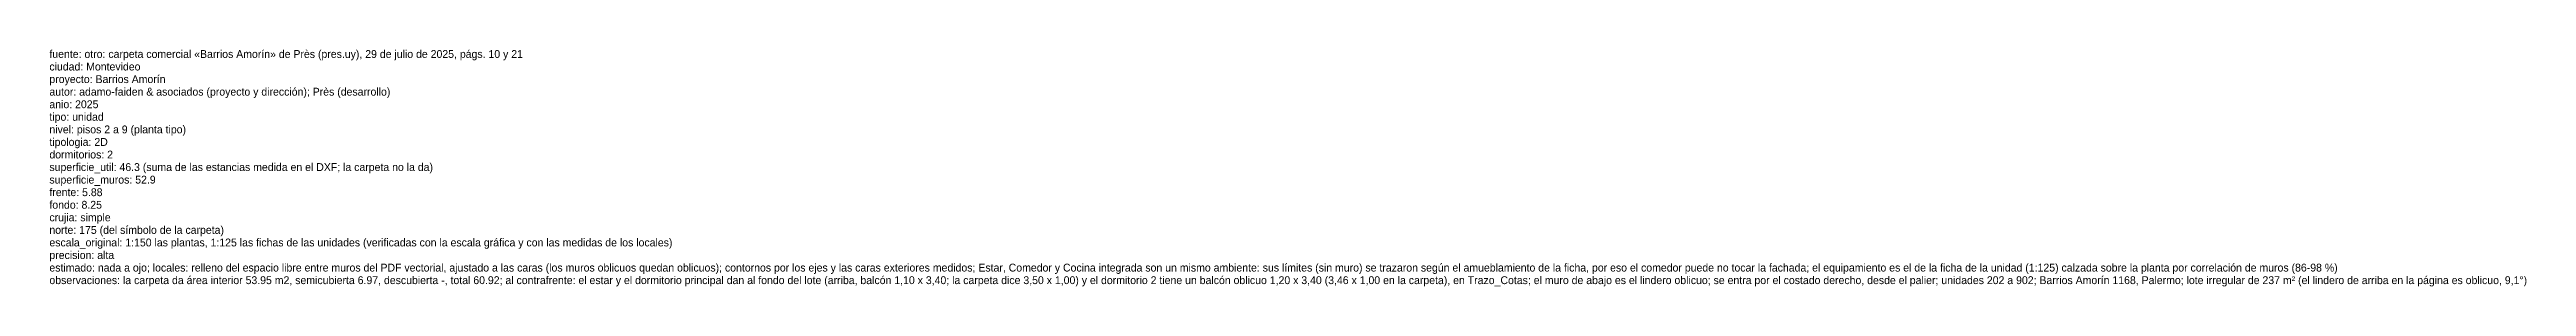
# Model space of a CAD drawing. Header units: metres. Extents: x -1.1 to 93.1, y 0 to 8.5.
# Drawn here: x 14.3 to 93.1, y 1 to 8.5 of the extents above; entities that cross this region are included whole.
import ezdxf

# ---------------------------------------------------------------- set-up
doc = ezdxf.new("R2010")
doc.units = ezdxf.units.M
doc.layers.add('Trazo_Datos', color=7, linetype='Continuous')

msp = doc.modelspace()

# ---------------------------------------------------------------- texts
at = {"layer": 'Trazo_Datos'}
for s, p in [('fuente: otro: carpeta comercial «Barrios Amorín» de Près (pres.uy), 29 de julio de 2025, págs. 10 y 21', (14.27, 8.25)), ('ciudad: Montevideo', (14.27, 7.85)), ('autor: adamo-faiden & asociados (proyecto y dirección); Près (desarrollo)', (14.27, 7.05)), ('proyecto: Barrios Amorín', (14.27, 7.45)), ('tipo: unidad', (14.27, 6.25)), ('anio: 2025', (14.27, 6.65)), ('tipologia: 2D', (14.27, 5.45)), ('nivel: pisos 2 a 9 (planta tipo)', (14.27, 5.85)), ('superficie_util: 46.3 (suma de las estancias medida en el DXF; la carpeta no la da)', (14.27, 4.65)), ('dormitorios: 2', (14.27, 5.05)), ('frente: 5.88', (14.27, 3.85)), ('superficie_muros: 52.9', (14.27, 4.25)), ('fondo: 8.25', (14.27, 3.45)), ('crujia: simple', (14.27, 3.05)), ('escala_original: 1:150 las plantas, 1:125 las fichas de las unidades (verificadas con la escala gráfica y con las medidas de los locales)', (14.27, 2.25)), ('norte: 175 (del símbolo de la carpeta)', (14.27, 2.65)), ('estimado: nada a ojo; locales: relleno del espacio libre entre muros del PDF vectorial, ajustado a las caras (los muros oblicuos quedan oblicuos); contornos por los ejes y las caras exteriores medidos; Estar, Comedor y Cocina integrada son un mismo ambiente: sus límites (sin muro) se trazaron según el amueblamiento de la ficha, por eso el comedor puede no tocar la fachada; el equipamiento es el de la ficha de la unidad (1:125) calzada sobre la planta por correlación de muros (86-98 %)', (14.27, 1.45)), ('precision: alta', (14.27, 1.85)), ('observaciones: la carpeta da área interior 53.95 m2, semicubierta 6.97, descubierta -, total 60.92; al contrafrente: el estar y el dormitorio principal dan al fondo del lote (arriba, balcón 1,10 x 3,40; la carpeta dice 3,50 x 1,00) y el dormitorio 2 tiene un balcón oblicuo 1,20 x 3,40 (3,46 x 1,00 en la carpeta), en Trazo_Cotas; el muro de abajo es el lindero oblicuo; se entra por el costado derecho, desde el palier; unidades 202 a 902; Barrios Amorín 1168, Palermo; lote irregular de 237 m² (el lindero de arriba en la página es oblicuo, 9,1°)', (14.27, 1.05))]:
    msp.add_text(s, height=0.25, dxfattribs=at).set_placement(p)

doc.saveas('drawing.dxf')
